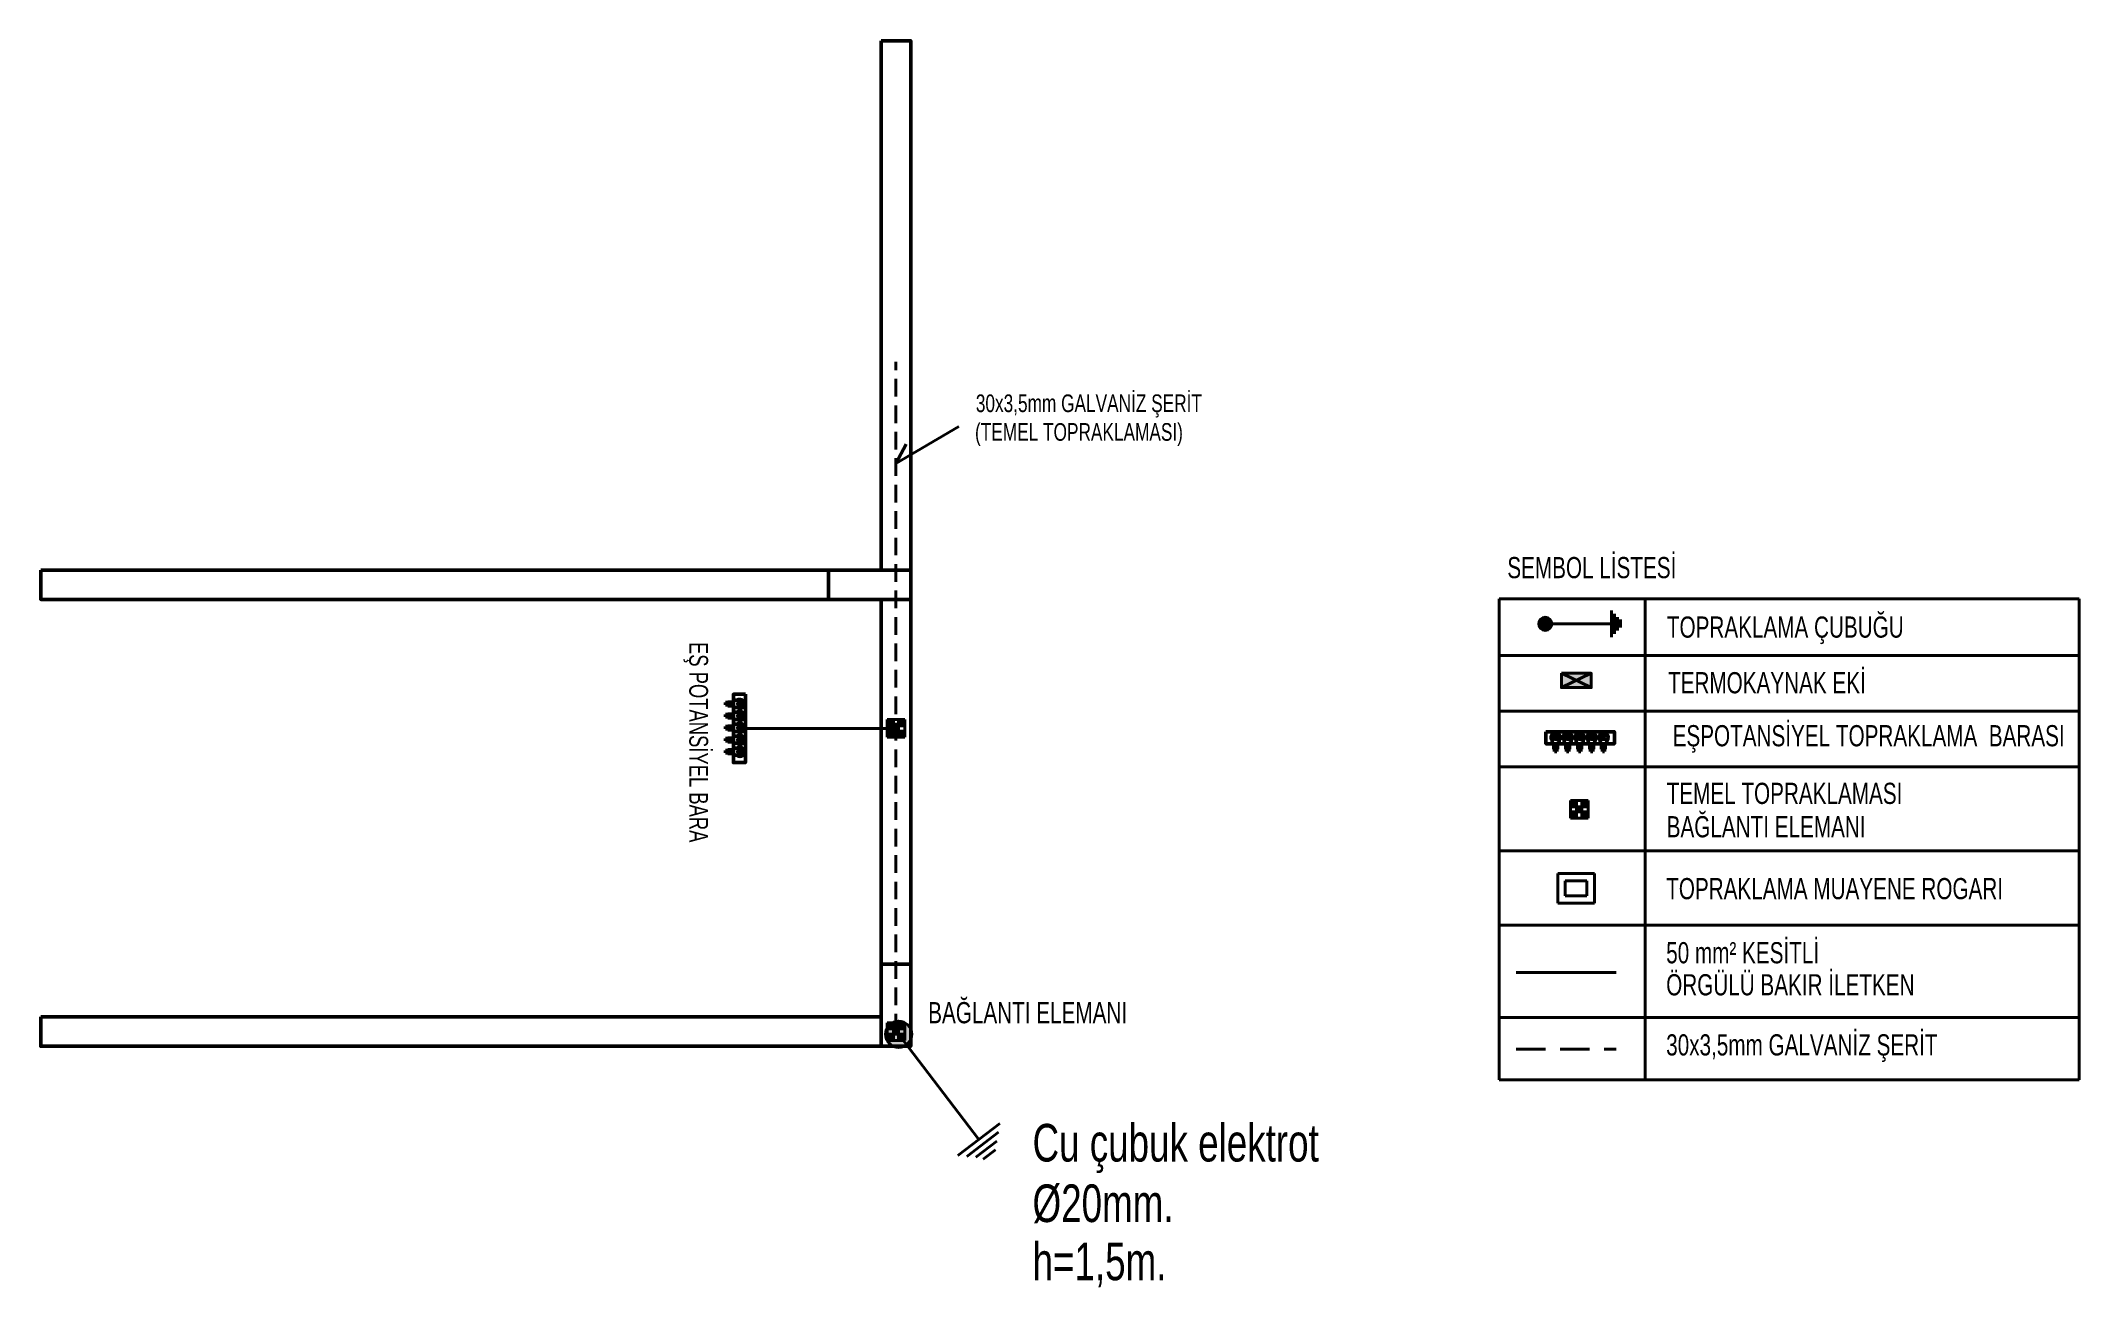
# Model space of a CAD drawing. Header units: millimetres. Extents: x -4521 to 20262, y 301 to 3092.
# Drawn here: x 11649 to 13383, y 1177 to 2237 of the extents above; entities that cross this region are included whole.
import ezdxf

# ---------------------------------------------------------------- set-up
doc = ezdxf.new("R2010")
doc.units = ezdxf.units.MM
for name, pattern in [('CONTINOUS', [0]), ('CONTINU', [0]), ('DASHED', [0.75, 0.5, -0.25]), ('DASHED2', [9.525, 6.35, -3.175])]:
    doc.linetypes.add(name, pattern=pattern)
for name, color, linetype, lineweight in [('a_ba', 6, 'Continuous', 50), ('Genel', 4, 'CONTINOUS', 40), ('Topraklama', 3, 'DASHED', 40), ('Topraklama Ring', 6, 'DASHED', 40), ('topraklama_ek', 6, 'Continuous', 40), ('topraklama_ring', 6, 'Continuous', 40), ('topraklama_text', 4, 'Continuous', 40), ('topraklamaa', 3, 'Continuous', 40), ('u_genel', 4, 'Continuous', 25)]:
    doc.layers.add(name, color=color, linetype=linetype, lineweight=lineweight)
doc.styles.add('Grupcad', font='arial.ttf', dxfattribs={"width": 0.7})
doc.styles.add('SELFCAD', font='arial.ttf', dxfattribs={"width": 0.7})

msp = doc.modelspace()

# ---------------------------------------------------------------- texts
at = {"layer": 'Genel', "linetype": 'CONTINU', "style": 'Grupcad', "width": 0.7}
for s, height, p in [('30x3,5mm GALVANİZ ŞERİT', 15, (12444.019, 1921.585, 0)), ('(TEMEL TOPRAKLAMASI)', 15, (12443.329, 1897.204, 0)), ('TOPRAKLAMA ÇUBUĞU', 18, (13031.86, 1729.788, -5952.78)), ('TERMOKAYNAK EKİ', 18, (13032.867, 1682.472)), (' EŞPOTANSİYEL TOPRAKLAMA  BARASI', 18, (13031.86, 1637.416, -5952.78)), ('TEMEL TOPRAKLAMASI', 18, (13031.699, 1588.396)), ('BAĞLANTI ELEMANI', 18, (13031.699, 1560.024)), ('TOPRAKLAMA MUAYENE ROGARI', 18, (13031.276, 1507.399, -7143.336)), ('50 mm² KESİTLİ', 18, (13031.276, 1452.886, -7143.336)), ('ÖRGÜLÜ BAKIR İLETKEN', 18, (13031.276, 1425.635, -7143.336)), ('BAĞLANTI ELEMANI', 18, (12403.495, 1401.922)), ('30x3,5mm GALVANİZ ŞERİT', 18, (13031.276, 1374.526, -7143.336))]:
    msp.add_text(s, height=height, dxfattribs=at).set_placement(p)
at = {"layer": 'topraklama_text', "color": 1, "linetype": 'CONTINU', "style": 'Grupcad', "width": 0.7}
msp.add_text('EŞ POTANSİYEL BARA', height=16, rotation=270, dxfattribs=at).set_placement((12200.238, 1726.088))
at = {"layer": 'topraklamaa', "color": 4, "linetype": 'Continuous', "ltscale": 2, "style": 'Grupcad', "width": 0.7}
msp.add_text('SEMBOL LİSTESİ', height=18, dxfattribs=at).set_placement((12896.138, 1780.362, -7143.336))
at = {"layer": 'u_genel', "style": 'SELFCAD', "width": 0.7}
for s, p in [('Cu çubuk elektrot', (12492.26, 1284.341)), ('%%c20mm.', (12492.26, 1232.876)), ('h=1,5m.', (12492.26, 1183.429))]:
    msp.add_text(s, height=32, dxfattribs=at).set_placement(p)

# ---------------------------------------------------------------- blocks, each defined once
blk = doc.blocks.new('BAĞLANTI ELEMANI')
at = {"layer": 'topraklama_ek', "color": 2, "linetype": 'Continuous', "ltscale": 0.4}
for p, q in [((15, 15), (-15, 15)), ((-15, 15), (-15, -15)), ((-15, 4.5), (15, 4.5)), ((-13.9, 10.5), (-12.2, 13.4)), ((-12.2, 7.6), (-13.9, 10.5)), ((-13.4, 10.5), (-11.9, 13)), ((-11.9, 8), (-13.4, 10.5)), ((-12.2, 13.4), (-8.8, 13.4)), ((-8.8, 7.6), (-12.2, 7.6)), ((-11.9, 13), (-9.1, 13)), ((-9.1, 8), (-11.9, 8)), ((-9.1, 13), (-7.6, 10.5)), ((-7.6, 10.5), (-9.1, 8)), ((-8.8, 13.4), (-7.1, 10.5)), ((-7.1, 10.5), (-8.8, 7.6)), ((-4.5, 15), (-4.5, -15)), ((-4.5, -4.5), (4.5, 4.5)), ((4.5, -4.5), (-4.5, 4.5)), ((4.5, 15), (4.5, -15)), ((8.8, 13.4), (7.1, 10.5)), ((7.1, 10.5), (8.8, 7.6)), ((9.1, 13), (7.6, 10.5)), ((7.6, 10.5), (9.1, 8)), ((12.2, 13.4), (8.8, 13.4)), ((8.8, 7.6), (12.2, 7.6)), ((11.9, 13), (9.1, 13)), ((9.1, 8), (11.9, 8)), ((13.4, 10.5), (11.9, 13)), ((11.9, 8), (13.4, 10.5)), ((13.9, 10.5), (12.2, 13.4)), ((12.2, 7.6), (13.9, 10.5)), ((15, -15), (15, 15)), ((-15, -4.5), (15, -4.5)), ((-15, -15), (15, -15)), ((-12.2, -7.6), (-13.9, -10.5)), ((-13.9, -10.5), (-12.2, -13.4)), ((-11.9, -8), (-13.4, -10.5)), ((-13.4, -10.5), (-11.9, -13)), ((-8.8, -7.6), (-12.2, -7.6)), ((-12.2, -13.4), (-8.8, -13.4)), ((-9.1, -8), (-11.9, -8)), ((-11.9, -13), (-9.1, -13)), ((-7.6, -10.5), (-9.1, -8)), ((-9.1, -13), (-7.6, -10.5)), ((-7.1, -10.5), (-8.8, -7.6)), ((-8.8, -13.4), (-7.1, -10.5)), ((7.1, -10.5), (8.8, -7.6)), ((8.8, -13.4), (7.1, -10.5)), ((7.6, -10.5), (9.1, -8)), ((9.1, -13), (7.6, -10.5)), ((8.8, -7.6), (12.2, -7.6)), ((12.2, -13.4), (8.8, -13.4)), ((9.1, -8), (11.9, -8)), ((11.9, -13), (9.1, -13)), ((11.9, -8), (13.4, -10.5)), ((13.4, -10.5), (11.9, -13)), ((12.2, -7.6), (13.9, -10.5)), ((13.9, -10.5), (12.2, -13.4))]:
    blk.add_line(p, q, dxfattribs=at)
for centre in [(-10.5, 10.5), (10.5, 10.5), (-10.5, -10.5), (10.5, -10.5)]:
    blk.add_circle(centre, 2.4, dxfattribs=at)
blk = doc.blocks.new('ESPOTANSIYEL TOPR.BARASI')
at = {"layer": 'topraklamaa', "linetype": 'Continuous', "lineweight": 50}
for p, q in [((-22.8, 8.9), (-22.8, 7.6)), ((-22.6, 9.2), (-21.6, 10)), ((-21.4, 10.3), (-21.4, 14.9)), ((-18.3, 14.8), (-21.4, 14.8)), ((-20.8, 14.9), (-20.8, 16.8)), ((-20.8, 16.8), (-18.9, 16.8)), ((-20.1, 10.3), (-20.1, 14.8)), ((-20.1, 14.8), (-20.1, 10.3)), ((-19.9, 14.8), (-19.9, 10.3)), ((-18.9, 16.8), (-18.9, 15.1)), ((-18.3, 10.3), (-18.3, 14.9)), ((-17.1, 9.2), (-18.1, 9.9)), ((-16.9, 7.4), (-16.9, 8.9)), ((-12.6, 8.9), (-12.6, 7.6)), ((-12.5, 9.2), (-11.4, 10)), ((-11.3, 10.3), (-11.3, 14.9)), ((-8.2, 14.8), (-11.3, 14.8)), ((-10.7, 14.9), (-10.7, 16.8)), ((-10.7, 16.8), (-8.7, 16.8)), ((-9.9, 10.3), (-9.9, 14.8)), ((-9.9, 14.8), (-9.9, 10.3)), ((-9.7, 14.8), (-9.7, 10.3)), ((-8.7, 16.8), (-8.7, 15.1)), ((-8.2, 10.3), (-8.2, 14.9)), ((-6.9, 9.2), (-8, 9.9)), ((-6.7, 7.4), (-6.7, 8.9)), ((-2.5, 8.9), (-2.5, 7.6)), ((-2.3, 9.2), (-1.2, 10)), ((-1.1, 10.3), (-1.1, 14.9)), ((2, 14.8), (-1.1, 14.8)), ((-0.5, 14.9), (-0.5, 16.8)), ((-0.5, 16.8), (1.5, 16.8)), ((0.3, 10.3), (0.3, 14.8)), ((0.3, 14.8), (0.3, 10.3)), ((0.5, 14.8), (0.5, 10.3)), ((1.5, 16.8), (1.5, 15.1)), ((2, 10.3), (2, 14.9)), ((3.3, 9.2), (2.2, 9.9)), ((3.5, 7.4), (3.5, 8.9)), ((7.7, 8.9), (7.7, 7.6)), ((7.9, 9.2), (8.9, 10)), ((9.1, 10.3), (9.1, 14.9)), ((12.2, 14.8), (9.1, 14.8)), ((9.7, 14.9), (9.7, 16.8)), ((9.7, 16.8), (11.7, 16.8)), ((10.5, 10.3), (10.5, 14.8)), ((10.5, 14.8), (10.5, 10.3)), ((10.7, 14.8), (10.7, 10.3)), ((11.7, 16.8), (11.7, 15.1)), ((12.2, 10.3), (12.2, 14.9)), ((13.5, 9.2), (12.4, 9.9)), ((13.7, 7.4), (13.7, 8.9)), ((17.9, 8.9), (17.9, 7.6)), ((18.1, 9.2), (19.1, 10)), ((19.3, 10.3), (19.3, 14.9)), ((22.4, 14.8), (19.3, 14.8)), ((19.9, 14.9), (19.9, 16.8)), ((19.9, 16.8), (21.9, 16.8)), ((20.7, 10.3), (20.7, 14.8)), ((20.7, 14.8), (20.7, 10.3)), ((20.9, 14.8), (20.9, 10.3)), ((21.9, 16.8), (21.9, 15.1)), ((22.4, 10.3), (22.4, 14.9)), ((23.7, 9.2), (22.6, 9.9)), ((23.9, 7.4), (23.9, 8.9))]:
    blk.add_line(p, q, dxfattribs=at)
at = {"layer": 'topraklamaa', "color": 1, "linetype": 'Continuous', "lineweight": 50}
blk.add_lwpolyline([(29.1, 0), (-29.1, 0), (-29.1, 10.2), (29.1, 10.2)], close=True, dxfattribs=at)
at = {"layer": 'topraklamaa', "linetype": 'Continuous', "lineweight": 50}
for centre in [(-19.8, 4.7), (-9.7, 4.7), (0.5, 4.7), (10.7, 4.7), (20.9, 4.7)]:
    blk.add_circle(centre, 1.72, dxfattribs=at)
for centre, radius, start, end in [((-19.9, 4.8), 3.92, 140.3008, 37.1292), ((-23.2, 7.6), 0.429, 320.3008, 0), ((-22.4, 8.9), 0.429, 127.6759, 180), ((-21.9, 10.3), 0.429, 307.6759, 0), ((-17.9, 10.3), 0.429, 180, 237.6708), ((-17.3, 8.9), 0.429, 0, 57.6708), ((-16.4, 7.4), 0.429, 180, 217.1292), ((-9.7, 4.8), 3.92, 140.3008, 37.1292), ((-13.1, 7.6), 0.429, 320.3008, 0), ((-12.2, 8.9), 0.429, 127.6759, 180), ((-11.7, 10.3), 0.429, 307.6759, 0), ((-7.7, 10.3), 0.429, 180, 237.6708), ((-7.1, 8.9), 0.429, 0, 57.6708), ((-6.2, 7.4), 0.429, 180, 217.1292), ((0.5, 4.8), 3.92, 140.3008, 37.1292), ((-2.9, 7.6), 0.429, 320.3008, 0), ((-2, 8.9), 0.429, 127.6759, 180), ((-1.5, 10.3), 0.429, 307.6759, 0), ((2.4, 10.3), 0.429, 180, 237.6708), ((3.1, 8.9), 0.429, 0, 57.6708), ((3.9, 7.4), 0.429, 180, 217.1292), ((10.6, 4.8), 3.92, 140.3008, 37.1292), ((7.3, 7.6), 0.429, 320.3008, 0), ((8.2, 8.9), 0.429, 127.6759, 180), ((8.7, 10.3), 0.429, 307.6759, 0), ((12.6, 10.3), 0.429, 180, 237.6708), ((13.3, 8.9), 0.429, 0, 57.6708), ((14.1, 7.4), 0.429, 180, 217.1292), ((20.8, 4.8), 3.92, 140.3008, 37.1292), ((17.5, 7.6), 0.429, 320.3008, 0), ((18.3, 8.9), 0.429, 127.6759, 180), ((18.9, 10.3), 0.429, 307.6759, 0), ((22.8, 10.3), 0.429, 180, 237.6708), ((23.4, 8.9), 0.429, 0, 57.6708), ((24.3, 7.4), 0.429, 180, 217.1292)]:
    blk.add_arc(centre, radius, start, end, dxfattribs=at)
blk = doc.blocks.new('toprak_cubuk')
at = {"layer": 'Topraklama', "linetype": 'Continuous', "ltscale": 13}
h = blk.add_hatch(color=1, dxfattribs=at)
h.paths.add_polyline_path([(0, -44.7), (0, 0), (0, 44.7, -1)])
h.paths.add_polyline_path([(0, 44.7), (0, 0), (0, -44.7, -1)])
at = {"layer": 'Topraklama', "color": 1, "linetype": 'Continuous', "ltscale": 13}
for p, q in [((0, -450.2), (0, 0)), ((-90, -450.2), (90, -450.2)), ((-90, -450.2), (90, -450.2)), ((-67.5, -471), (67.5, -471)), ((-67.5, -471), (67.5, -471)), ((-45, -491.8), (45, -491.8)), ((-45, -491.8), (45, -491.8)), ((-29, -512.6), (23.9, -512.6))]:
    blk.add_line(p, q, dxfattribs=at)
blk.add_circle((0, 0), 44.7, dxfattribs=at)
blk = doc.blocks.new('menhol')
at = {"layer": 'topraklama_ring', "color": 2, "linetype": 'CONTINOUS', "ltscale": 2}
for p, q in [((-124, 101), (124, 101)), ((-124, -101), (-124, 101)), ((-74, 51), (74, 51)), ((-74, -51), (-74, 51)), ((74, 51), (74, -51)), ((124, 101), (124, -101)), ((124, -101), (-124, -101)), ((74, -51), (-74, -51))]:
    blk.add_line(p, q, dxfattribs=at)
blk = doc.blocks.new('termokaynak')
at = {"layer": 'topraklama_ring', "linetype": 'CONTINOUS'}
blk.add_hatch(color=5, dxfattribs=at).paths.add_polyline_path([(50.8, 24.2), (-50.8, 24.2), (-50.8, -24.2), (50.8, -24.2)])
at = {"layer": 'topraklama_ring', "color": 5, "linetype": 'CONTINOUS'}
for p, q in [((-50.8, -24.2), (50.8, 24.2)), ((-50.8, 24.2), (50.8, -24.2))]:
    blk.add_line(p, q, dxfattribs=at)
blk.add_lwpolyline([(-50.8, 24.2), (50.8, 24.2), (50.8, -24.2), (-50.8, -24.2)], close=True, dxfattribs=at)

# ---------------------------------------------------------------- linework, layer by layer
at = {"layer": 'a_ba', "color": 253}
for points in [[(12363.595, 2237.3), (12388.595, 2237.3), (12388.595, 1787.3), (12363.595, 1787.3)], [(11648.595, 1787.3), (12318.595, 1787.3), (12318.595, 1762.3), (11648.595, 1762.3)], [(12318.595, 1787.3), (12318.595, 1762.3), (12388.595, 1762.3), (12388.595, 1787.3)], [(12363.595, 1762.3), (12388.595, 1762.3), (12388.595, 1452.3), (12363.595, 1452.3)], [(12363.595, 1382.3), (12388.595, 1382.3), (12388.595, 1452.3), (12363.595, 1452.3)], [(11648.595, 1407.3), (12363.595, 1407.3), (12363.595, 1382.3), (11648.595, 1382.3)]]:
    msp.add_lwpolyline(points, close=True, dxfattribs=at)
at = {"layer": 'Genel', "linetype": 'CONTINU'}
msp.add_line((13382.637, 1762.729), (13382.637, 1353.934), dxfattribs=at)
msp.add_lwpolyline([(12429.443, 1909.235), (12376.095, 1877.95), (12384.783, 1894.351)], dxfattribs=at)
at = {"layer": 'Topraklama', "ltscale": 30}
msp.add_line((12376.095, 1394.8), (12376.095, 1964.252), dxfattribs=at)
at = {"layer": 'Topraklama', "linetype": 'CONTINU'}
msp.add_line((12247.971, 1652.635), (12376.077, 1652.67), dxfattribs=at)
at = {"layer": 'Topraklama', "linetype": 'DASHED', "ltscale": 50}
msp.add_line((12903.644, 1379.825), (12988.639, 1379.825), dxfattribs=at)
at = {"layer": 'Topraklama Ring', "linetype": 'CONTINU'}
msp.add_line((12903.644, 1445.178), (12988.639, 1445.178), dxfattribs=at)
at = {"layer": 'topraklamaa', "color": 4, "linetype": 'Continuous', "ltscale": 2}
for p, q in [((12889.304, 1762.729), (13382.637, 1762.729)), ((12889.304, 1353.934), (12889.304, 1762.729)), ((13013.31, 1762.729), (13013.31, 1353.934)), ((12889.304, 1714.631), (13382.637, 1714.631)), ((12889.304, 1667.229), (13382.637, 1667.229)), ((12889.304, 1619.827), (13382.637, 1619.827)), ((12889.304, 1619.827), (13382.637, 1619.827)), ((12889.304, 1548.598), (13382.637, 1548.598)), ((12889.304, 1548.598), (13382.637, 1548.598)), ((12889.304, 1485.233), (13382.637, 1485.233)), ((12889.304, 1406.873), (13382.637, 1406.873)), ((12889.304, 1353.934), (13382.637, 1353.934))]:
    msp.add_line(p, q, dxfattribs=at)

# ---------------------------------------------------------------- block references
at = {"layer": 'Genel', "linetype": 'CONTINU', "xscale": 0.25, "yscale": 0.25, "zscale": 0.25}
msp.add_blockref('termokaynak', (12954.844, 1693.428), dxfattribs=at)
at = {"layer": 'Topraklama'}
for p, xscale, yscale, zscale, rotation in [((12928.426, 1741.552), -0.125, 0.125, 0.125, 90), ((12378.363, 1392.567), 0.25, 0.25, 0.25, 37.34994124356644)]:
    msp.add_blockref('toprak_cubuk', p, dxfattribs=dict(at, xscale=xscale, yscale=yscale, zscale=zscale, rotation=rotation))
at = {"layer": 'Topraklama', "linetype": 'CONTINU', "rotation": 180}
msp.add_blockref('ESPOTANSIYEL TOPR.BARASI', (12958.081, 1649.74), dxfattribs=at)
at = {"layer": 'Topraklama', "linetype": 'CONTINU'}
for name, p, xscale, yscale, zscale in [('BAĞLANTI ELEMANI', (12957.266, 1583.809), 0.5, 0.5, 0.5), ('menhol', (12954.663, 1516.643), 0.125, 0.125, 0.125)]:
    msp.add_blockref(name, p, dxfattribs=dict(at, xscale=xscale, yscale=yscale, zscale=zscale))
at = {"layer": 'topraklama_ek', "color": 2, "linetype": 'Continuous', "ltscale": 0.4, "xscale": 0.5, "yscale": 0.5, "zscale": 0.5, "rotation": 270}
msp.add_blockref('BAĞLANTI ELEMANI', (12376.095, 1652.653), dxfattribs=at)
at = {"layer": 'topraklama_ek', "color": 2, "linetype": 'Continuous', "ltscale": 0.4, "xscale": 0.5, "yscale": 0.5, "zscale": 0.5}
msp.add_blockref('BAĞLANTI ELEMANI', (12376.113, 1394.817), dxfattribs=at)
at = {"layer": 'topraklamaa', "linetype": 'DASHED2', "ltscale": 2, "rotation": 89.99999999999997}
msp.add_blockref('ESPOTANSIYEL TOPR.BARASI', (12247.971, 1652.635), dxfattribs=at)

msp.set_redraw_order([(e.dxf.handle, doc.entitydb.next_handle()) for e in msp.query("TEXT MTEXT ATTDEF DIMENSION ARC_DIMENSION")])  # texts and dimensions are drawn at this point

doc.saveas('drawing.dxf')
